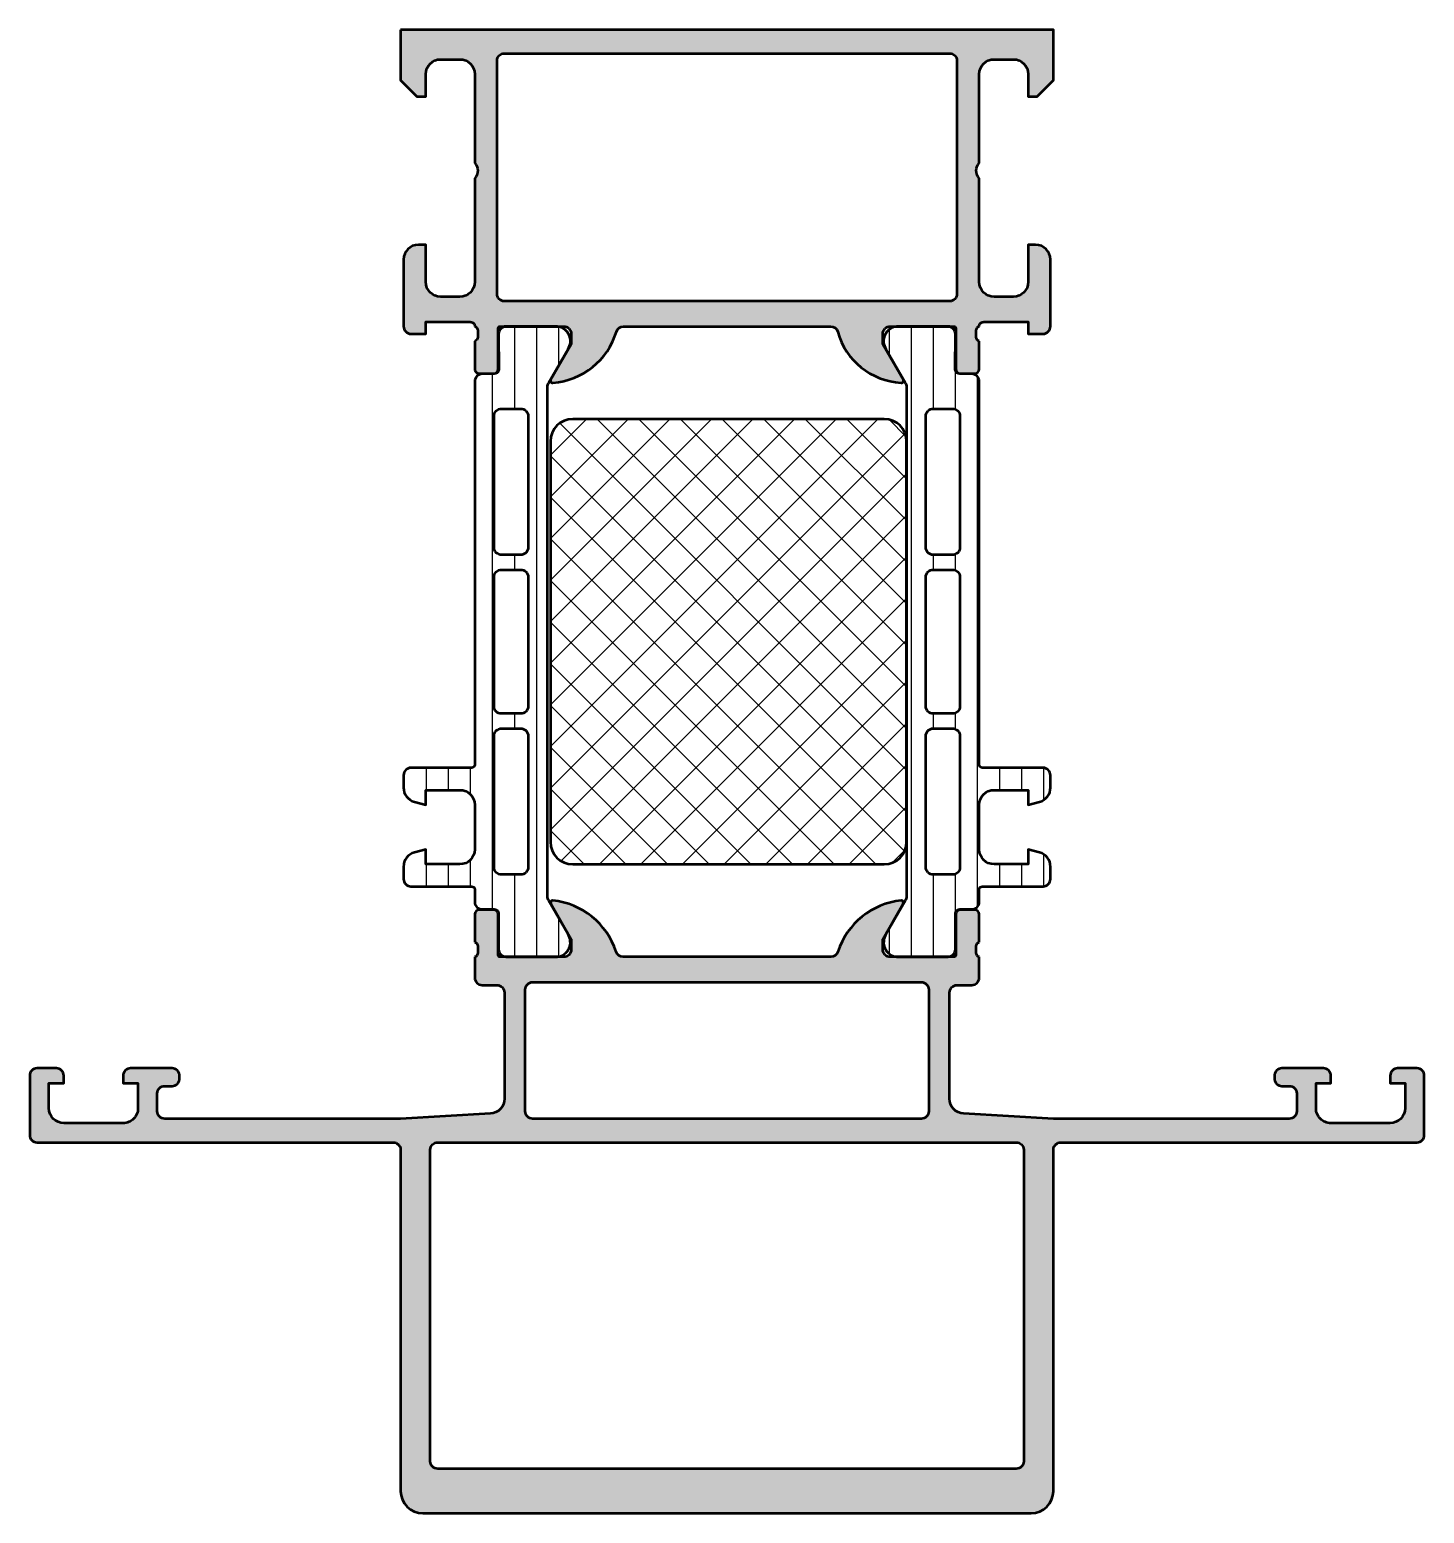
# Model space of a CAD drawing. Extents: x 0 to 94, y -25 to 75.
import ezdxf

# ---------------------------------------------------------------- set-up
doc = ezdxf.new("R2010")
doc.units = 0
for name, color, linetype, lineweight in [('0S-Alu contour', 7, 'Continuous', 50), ('0S-Alu hatch', 252, 'Continuous', 25), ('0S-Plastic contour', 254, 'Continuous', 50), ('0S-Plastic hatch', 253, 'Continuous', 25), ('0S-PT contour', 91, 'Continuous', 50), ('0S-PT hatch', 103, 'Continuous', 25)]:
    doc.layers.add(name, color=color, linetype=linetype, lineweight=lineweight)
pattern_1 = [(90, (0, 0), (-1.4859, 0), [])]

# ---------------------------------------------------------------- blocks, each defined once
blk = doc.blocks.new('345120__0532CE05_3CC9_43B1_8CE2_7C9F1499E1AA_')
at = {"layer": '0S-Alu hatch'}
h = blk.add_hatch(color=256, dxfattribs=at)
edge = h.paths.add_edge_path()
edge.add_line((25, 75), (25, 71.59996795654297))
edge.add_line((25, 71.59996795654297), (26.0999755859375, 70.49999237060545))
edge.add_line((26.0999755859375, 70.49999237060545), (26.699951171875, 70.49999237060545))
edge.add_line((26.699951171875, 70.49999237060545), (26.699951171875, 72.00045013427734))
edge.add_ellipse((27.70003757115056, 72.00035610491898), major_axis=(-1.000086403695934, 0), ratio=1, start_angle=270.00494988616003, end_angle=359.99461298015063, ccw=False)
edge.add_line((27.699951171875, 73.00044250488281), (29, 73.00044250488281))
edge.add_ellipse((28.99994519131176, 72.00038769658362), major_axis=(-1.00005480980111, 0), ratio=1, start_angle=180.002703004082, end_angle=269.99685986559155, ccw=False)
edge.add_line((30, 72.00043487549024), (30, 66))
edge.add_ellipse((29.47516065968164, 65.5), major_axis=(-0.7248836686985065, 0), ratio=1, start_angle=136.3884232636864, end_angle=223.6115767363136, ccw=False)
edge.add_line((30, 65), (30, 58))
edge.add_ellipse((28.99994120227104, 58.00005879772896), major_axis=(-1.000058799457446, 0), ratio=1, start_angle=90.0033686636408, end_angle=179.996631336242, ccw=False)
edge.add_line((29, 57), (27.699951171875, 57))
edge.add_ellipse((27.70003864244394, 58.00008747056893), major_axis=(-1.000087474394151, 0), ratio=1, start_angle=0.005011256110094564, end_angle=89.99498874391873, ccw=False)
edge.add_line((26.699951171875, 57.9999999999995), (26.699951171875, 60.5))
edge.add_line((26.699951171875, 60.5), (26.199951171875, 60.5))
edge.add_arc((26.20003864244394, 59.49991252943106), 1.000087474394158, 90.00501125608184, 179.9949887438899)
edge.add_line((25.199951171875, 59.50000000000049), (25.20001220703125, 55))
edge.add_arc((25.69998146641059, 54.99997688836301), 0.4999692599135194, 179.9973514386468, 270.0035228322341)
edge.add_line((25.70001220703125, 54.50000762939453), (26.70001220703125, 54.5))
edge.add_line((26.70001220703125, 54.5), (26.70001220703125, 55.29999542236328))
edge.add_line((26.70001220703125, 55.29999542236328), (29.69992065429687, 55.29999542236328))
edge.add_ellipse((29.70053773361598, 55.00062467693962), major_axis=(-0.2993713814017683, 0), ratio=1, start_angle=179.8789847210085, end_angle=270.1181010204816, ccw=False)
edge.add_ellipse((29.92107200072258, 54.73247177861234), major_axis=(-0.2788950563274384, 0), ratio=1, start_angle=178.8354106259045, end_angle=253.5801235805051, ccw=False)
edge.add_line((30.19990944726563, 54.72680337061397), (30.19990944726563, 54.27320937061399))
edge.add_ellipse((29.92104135162247, 54.26754871113693), major_axis=(-0.278925541737147, 0), ratio=1, start_angle=106.4245945553528, end_angle=181.1628700728862, ccw=False)
edge.add_line((29.99990844726562, 54.00000537061398), (29.99990844726563, 52.11999437060547))
edge.add_arc((30.29990844726563, 52.11999437060547), 0.3000000000000007, 180, 270.0000000000007)
edge.add_line((30.29990844726563, 51.81999437060547), (31.27988276630841, 51.81999437060547))
edge.add_arc((31.27988276630841, 52.11999437060547), 0.3000000000000043, 270, 360)
edge.add_line((31.57988276630842, 52.11999437060547), (31.57988276630841, 54.87999237060546))
edge.add_ellipse((31.69988276630841, 54.87999237060547), major_axis=(-0.1199999999999939, 0), ratio=1, start_angle=269.9999999999966, end_angle=360, ccw=False)
edge.add_line((31.69988276630841, 54.99999237060546), (35.99987792968751, 55.0001220703125))
edge.add_ellipse((35.99989081194119, 54.50013495270454), major_axis=(-0.4999871177739147, 0), ratio=1, start_angle=179.9993980350858, end_angle=270.0014762355673, ccw=False)
edge.add_line((36.49987792968751, 54.50012969970502), (36.4998779296875, 53.80012512207031))
edge.add_line((36.4998779296875, 53.80012512207031), (35.11163330078125, 51.3956069946289))
edge.add_arc((35.2354760166632, 51.33769717461277), 0.1367134431258271, 154.9388426484942, 284.9266257937842)
edge.add_arc((34.92090979592016, 56.01638100774355), 4.823483216037484, 274.1585276595125, 343.4516360774273)
edge.add_ellipse((40.02389249098135, 54.50012207031239), major_axis=(-0.500000000000105, 0), ratio=1, start_angle=269.9999999999984, end_angle=343.45163607742865, ccw=False)
edge.add_line((40.02389249098137, 55.0001220703125), (53.97897234221997, 55.0001220703125))
edge.add_ellipse((53.97897234221999, 54.50012207031238), major_axis=(-0.5000000000001208, 0), ratio=1, start_angle=195.5022685849569, end_angle=270.00000000000165, ccw=False)
edge.add_arc((58.97791587154023, 55.88666495980151), 4.687671692939359, 195.5022685849561, 266.9583986954666)
edge.add_arc((58.76730593307565, 51.33526302328413), 0.1351541355356594, 253.6162966762189, 386.5182348815064)
edge.add_line((58.88824081420898, 51.39560699462891), (57.49999618530273, 53.8001251220703))
edge.add_line((57.49999618530273, 53.8001251220703), (57.49999618530273, 54.50012969970702))
edge.add_ellipse((57.99998330304906, 54.50013495270452), major_axis=(-0.4999871177739239, 0), ratio=1, start_angle=-90.00147623556478, end_angle=0.0006019649143240713, ccw=False)
edge.add_line((57.99999618530272, 55.00012207031249), (62.30002203960009, 55.00012952636687))
edge.add_ellipse((62.30002203960011, 54.88012969970704), major_axis=(-0.1199998266598357, 0), ratio=1, start_angle=180, end_angle=270.00000000000676, ccw=False)
edge.add_line((62.42002186625994, 54.88012969970703), (62.42002186625994, 52.12013169970703))
edge.add_arc((62.72002186625995, 52.12013169970703), 0.3000000000000043, 180, 269.9999999999986)
edge.add_line((62.72002186625994, 51.82013169970701), (63.69999618530272, 51.82013169970701))
edge.add_arc((63.69999618530271, 52.12013169970703), 0.3000000000000043, 270.0000000000013, 360)
edge.add_line((63.99999618530271, 52.12013169970703), (63.99999618530272, 54.00014269971554))
edge.add_ellipse((64.07886328094587, 54.26768604023847), major_axis=(-0.2789255417371383, 0), ratio=1, start_angle=-1.1628700728879835, end_angle=73.575405444649, ccw=False)
edge.add_line((63.79999518530271, 54.27334669971553), (63.79999518530273, 54.72694069971554))
edge.add_ellipse((64.07883263184577, 54.73260910771392), major_axis=(-0.2788950563274237, 0), ratio=1, start_angle=-73.58012358049638, end_angle=1.1645893740987958, ccw=False)
edge.add_ellipse((64.29930476826628, 55.00068701524947), major_axis=(-0.2993091018266813, 0), ratio=1, start_angle=-90.1234469669696, end_angle=0.1066851849668069, ccw=False)
edge.add_line((64.2999496459961, 55.29999542236328), (67.29985809326172, 55.29999542236328))
edge.add_line((67.29985809326172, 55.29999542236328), (67.29985809326172, 54.50000000000001))
edge.add_line((67.29985809326172, 54.50000000000001), (68.29985809326172, 54.50000762939453))
edge.add_arc((68.29988883388238, 54.99997688836302), 0.4999692599135316, 269.9964771677667, 360.0026485613531)
edge.add_line((68.79985809326173, 55.00000000000003), (68.79991912841797, 59.5))
edge.add_arc((67.79983165784903, 59.49991252943106), 1.000087474394158, 0.0050112561101264, 89.99498874391819)
edge.add_line((67.79991912841797, 60.5), (67.29991912841795, 60.5))
edge.add_line((67.29991912841795, 60.5), (67.29991912841795, 58))
edge.add_ellipse((66.29983165784903, 58.00008747056895), major_axis=(-1.000087474394158, 0), ratio=1, start_angle=90.0050112560819, end_angle=179.99498874389, ccw=False)
edge.add_line((66.29991912841797, 57), (64.99987030029297, 57))
edge.add_ellipse((64.99992287798285, 58.00004876279931), major_axis=(-1.000048764181455, 0), ratio=1, start_angle=0.0027937662852082212, end_angle=89.99698766716563, ccw=False)
edge.add_line((63.99987411499024, 58.00000000000135), (63.99987411499023, 65))
edge.add_ellipse((64.52471345530859, 65.5), major_axis=(-0.7248836686985038, 0), ratio=1, start_angle=-43.61157673631328, end_angle=43.61157673631379, ccw=False)
edge.add_line((63.99987411499023, 66), (63.99987411499023, 72.00043487548828))
edge.add_ellipse((64.99991888881756, 72.00039773154604), major_axis=(-1.000044774517131, 0), ratio=1, start_angle=270.00278379275005, end_angle=359.9978719041484, ccw=False)
edge.add_line((64.99987030029297, 73.00044250488281), (66.29991912841797, 73.00044250488281))
edge.add_ellipse((66.29983272914241, 72.00035610491898), major_axis=(-1.000086403695928, 0), ratio=1, start_angle=180.0053870199847, end_angle=269.99505011383974, ccw=False)
edge.add_line((67.29991912841795, 72.00045013427822), (67.29991912841795, 70.49999237060545))
edge.add_line((67.29991912841795, 70.49999237060545), (67.89989471435545, 70.49999237060545))
edge.add_line((67.89989471435545, 70.49999237060545), (68.99987030029297, 71.59996795654297))
edge.add_line((68.99987030029297, 71.59996795654297), (68.99987030029298, 75))
edge.add_line((68.99987030029298, 75), (25, 75))
edge = h.paths.add_edge_path()
edge.add_ellipse((32.00001799965668, 72.89999115561676), major_axis=(-0.500002740875127, 0), ratio=1, start_angle=270.00031407857136, end_angle=359.99968592151924, ccw=False)
edge.add_line((32.00001525878906, 73.39999389648438), (61.99985885620117, 73.39999389648438))
edge.add_ellipse((61.99985611533357, 72.89999115561676), major_axis=(-0.5000027408751199, 0), ratio=1, start_angle=180.0003140784808, end_angle=269.99968592142943, ccw=False)
edge.add_line((62.49985885620117, 72.89999389648438), (62.49985885620117, 57.19999694824297))
edge.add_ellipse((61.99985611533357, 57.19999968910979), major_axis=(-0.5000027408751199, 0), ratio=1, start_angle=90.00031407857063, end_angle=179.9996859215194, ccw=False)
edge.add_line((61.99985885620117, 56.69999694824219), (32.00001525878906, 56.69999694824219))
edge.add_ellipse((32.00001799965669, 57.19999968910981), major_axis=(-0.5000027408751332, 0), ratio=1, start_angle=0.00031407848081244083, end_angle=89.9996859214279, ccw=False)
edge.add_line((31.50001525878906, 57.19999694824219), (31.50001525878906, 72.89999389648356))
at = {"layer": '0S-Alu contour', "color": 7}
for points in [[(25, 75), (25, 71.59996795654297), (26.0999755859375, 70.49999237060545), (26.699951171875, 70.49999237060545), (26.699951171875, 72.00045013427734)], [(67.29991912841795, 72.00045013427822), (67.29991912841795, 70.49999237060545), (67.89989471435545, 70.49999237060545), (68.99987030029297, 71.59996795654297), (68.99987030029298, 75), (25, 75)], [(27.699951171875, 73.00044250488281), (29, 73.00044250488281)], [(32.00001525878906, 73.39999389648438), (61.99985885620117, 73.39999389648438)], [(64.99987030029297, 73.00044250488281), (66.29991912841797, 73.00044250488281)], [(30, 72.00043487549024), (30, 66)], [(31.50001525878906, 57.19999694824219), (31.50001525878906, 72.89999389648356)], [(62.49985885620117, 72.89999389648438), (62.49985885620117, 57.19999694824297)], [(63.99987411499023, 66), (63.99987411499023, 72.00043487548828)], [(30, 65), (30, 58)], [(63.99987411499024, 58.00000000000135), (63.99987411499023, 65)], [(26.699951171875, 57.9999999999995), (26.699951171875, 60.5), (26.199951171875, 60.5)], [(67.79991912841797, 60.5), (67.29991912841795, 60.5), (67.29991912841795, 58)], [(25.199951171875, 59.50000000000049), (25.20001220703125, 55)], [(68.79985809326173, 55.00000000000003), (68.79991912841797, 59.5)], [(29, 57), (27.699951171875, 57)], [(61.99985885620117, 56.69999694824219), (32.00001525878906, 56.69999694824219)], [(66.29991912841797, 57), (64.99987030029297, 57)], [(25.70001220703125, 54.50000762939453), (26.70001220703125, 54.5), (26.70001220703125, 55.29999542236328), (29.69992065429687, 55.29999542236328)], [(64.2999496459961, 55.29999542236328), (67.29985809326172, 55.29999542236328), (67.29985809326172, 54.50000000000001), (68.29985809326172, 54.50000762939453)], [(30.19990944726563, 54.72680337061397), (30.19990944726563, 54.27320937061399)], [(31.57988276630842, 52.11999437060547), (31.57988276630841, 54.87999237060546)], [(31.69988276630841, 54.99999237060546), (35.99987792968751, 55.0001220703125)], [(36.49987792968751, 54.50012969970502), (36.4998779296875, 53.80012512207031), (35.11163330078125, 51.3956069946289)], [(40.02389249098137, 55.0001220703125), (53.97897234221997, 55.0001220703125)], [(58.88824081420898, 51.39560699462891), (57.49999618530273, 53.8001251220703), (57.49999618530273, 54.50012969970702)], [(57.99999618530272, 55.00012207031249), (62.30002203960009, 55.00012952636687)], [(62.42002186625994, 54.88012969970703), (62.42002186625994, 52.12013169970703)], [(63.79999518530271, 54.27334669971553), (63.79999518530273, 54.72694069971554)], [(29.99990844726562, 54.00000537061398), (29.99990844726563, 52.11999437060547)], [(63.99999618530271, 52.12013169970703), (63.99999618530272, 54.00014269971554)], [(30.29990844726563, 51.81999437060547), (31.27988276630841, 51.81999437060547)], [(62.72002186625994, 51.82013169970701), (63.69999618530272, 51.82013169970701)]]:
    blk.add_lwpolyline(points, dxfattribs=at)
at = {"layer": '0S-Alu contour', "color": 7, "extrusion": (0, 0, -1)}
for centre, radius, start, end in [((-27.70003757115056, 72.00035610491898), 1.000086403695934, 0.0053870198493499, 89.99505011383995), ((-28.99994519131176, 72.00038769658362), 1.00005480980111, 90.00314013440845, 179.997296995918), ((-32.00001799965668, 72.89999115561676), 0.500002740875127, 0.0003140784807261, 89.99968592142865), ((-61.99985611533357, 72.89999115561676), 0.5000027408751199, 90.00031407857054, 179.9996859215192), ((-64.99991888881756, 72.00039773154604), 1.000044774517131, 0.0021280958516367, 89.99721620724998), ((-66.29983272914241, 72.00035610491898), 1.000086403695928, 90.00494988616028, 179.9946129800153), ((-29.47516065968164, 65.5), 0.7248836686985065, 136.3884232636864, 223.6115767363136), ((-64.52471345530859, 65.5), 0.7248836686985038, 316.3884232636862, 43.6115767363134), ((-27.70003864244394, 58.00008747056893), 1.000087474394151, 270.0050112560814, 359.9949887438899), ((-28.99994120227104, 58.00005879772896), 1.000058799457446, 180.003368663758, 269.9966313363592), ((-32.00001799965669, 57.19999968910981), 0.5000027408751332, 270.0003140785721, 359.9996859215192), ((-61.99985611533357, 57.19999968910979), 0.5000027408751199, 180.0003140784807, 269.9996859214294), ((-64.99992287798285, 58.00004876279931), 1.000048764181455, 270.0030123328344, 359.9972062337148), ((-66.29983165784903, 58.00008747056895), 1.000087474394158, 180.0050112561101, 269.9949887439181), ((-29.70053773361598, 55.00062467693962), 0.2993713814017683, 89.88189897951835, 180.1210152789915), ((-64.29930476826628, 55.00068701524947), 0.2993091018266813, 359.8933148150332, 90.1234469669697), ((-29.92107200072258, 54.73247177861234), 0.2788950563274384, 106.4198764194949, 181.1645893740956), ((-29.92104135162247, 54.26754871113693), 0.278925541737147, 178.8371299271138, 253.5754054446472), ((-31.69988276630841, 54.87999237060547), 0.1199999999999939, 0, 90.0000000000034), ((-35.99989081194119, 54.50013495270454), 0.4999871177739148, 89.9985237644327, 180.0006019649143), ((-40.02389249098135, 54.50012207031239), 0.500000000000105, 16.54836392257136, 90.0000000000016), ((-53.97897234221999, 54.50012207031238), 0.5000000000001208, 89.99999999999837, 164.4977314150431), ((-57.99998330304906, 54.50013495270452), 0.4999871177739239, 359.9993980350857, 90.00147623556484), ((-62.30002203960011, 54.88012969970704), 0.1199998266598357, 89.99999999999324, 180), ((-64.07883263184577, 54.73260910771392), 0.2788950563274237, 358.8354106259012, 73.5801235804964), ((-64.07886328094587, 54.26768604023847), 0.2789255417371383, 286.4245945553511, 1.162870072888105)]:
    blk.add_arc(centre, radius, start, end, dxfattribs=at)
at = {"layer": '0S-Alu contour', "color": 7}
for centre, radius, start, end in [((26.20003864244394, 59.49991252943106), 1.000087474394158, 90.00501125608184, 179.9949887438899), ((67.79983165784903, 59.49991252943106), 1.000087474394158, 0.0050112561101264, 89.99498874391819), ((25.69998146641059, 54.99997688836301), 0.4999692599135194, 179.9973514386468, 270.0035228322341), ((34.92090979592016, 56.01638100774355), 4.823483216037484, 274.1585276595125, 343.4516360774273), ((58.97791587154023, 55.88666495980151), 4.687671692939359, 195.5022685849561, 266.9583986954666), ((68.29988883388238, 54.99997688836302), 0.4999692599135316, 269.9964771677667, 0.0026485613531484), ((30.29990844726563, 52.11999437060547), 0.3000000000000007, 180, 270.0000000000007), ((31.27988276630841, 52.11999437060547), 0.3000000000000043, 270, 0), ((62.72002186625995, 52.12013169970703), 0.3000000000000043, 180, 269.9999999999986), ((63.69999618530271, 52.12013169970703), 0.3000000000000043, 270.0000000000013, 0), ((35.2354760166632, 51.33769717461277), 0.1367134431258271, 154.9388426484942, 284.9266257937842), ((58.76730593307565, 51.33526302328413), 0.1351541355356594, 253.6162966762189, 26.51823488150635)]:
    blk.add_arc(centre, radius, start, end, dxfattribs=at)
blk = doc.blocks.new('284033__B2AE3352_B38F_42E2_9DEA_C4018FF0AB23___7023DBB5_8F56_4DB4_8064_9E8071CE9C55_')
at = {"layer": '0S-Plastic hatch'}
h = blk.add_hatch(dxfattribs=at)
h.set_pattern_fill('ANSI31', color=256, scale=0.4680000000000001, angle=45, style=0)
h.set_pattern_definition(pattern_1)
edge = h.paths.add_edge_path()
edge.add_line((30, 51.29262339778485), (29.999977078442, 25.45125658823267))
edge.add_ellipse((29.79583821281997, 25.45537538707202), major_axis=(-0.2041804127758801, 0), ratio=1, start_angle=90.48506106571949, end_angle=178.8441310561829, ccw=False)
edge.add_line((29.79756676571524, 25.25120229122877), (25.69756676572695, 25.25120229122877))
edge.add_arc((25.69756676572695, 24.75120229122882), 0.4999999999999467, 90, 180)
edge.add_line((25.19756676572701, 24.75120229122882), (25.19756676572701, 23.92045306784115))
edge.add_arc((26.19756676572708, 23.92045306784118), 1.000000000000066, 180, 254.9999999989172)
edge.add_line((25.93874772060629, 22.95452724155694), (26.69756676572695, 22.75120229122876))
edge.add_line((26.69756676572695, 22.75120229122876), (26.69756676572695, 23.75120229122877))
edge.add_line((26.69756676572695, 23.75120229122877), (28.99756676571536, 23.75120229122877))
edge.add_ellipse((28.99585773187428, 22.74707631855117), major_axis=(-1.004127427074072, 0), ratio=1, start_angle=180.229859678484, end_angle=269.90248202491523, ccw=False)
edge.add_line((29.999977078442, 22.75110467439828), (29.99997707844199, 19.75122632025463))
edge.add_ellipse((28.99585751999409, 19.7553287754304), major_axis=(-1.004127938958017, 0), ratio=1, start_angle=90.09753001532061, end_angle=179.7659122786844, ccw=False)
edge.add_line((28.9975667657153, 18.75120229122876), (26.69756676572696, 18.75120229122876))
edge.add_line((26.69756676572696, 18.75120229122876), (26.69756676572684, 19.75120229122871))
edge.add_line((26.69756676572684, 19.75120229122871), (25.93874772060627, 19.54787734087046))
edge.add_arc((26.19756676572686, 18.58195151458679), 0.9999999999994578, 105.0000000010805, 180)
edge.add_line((25.19756676572741, 18.58195151458679), (25.19756676572695, 17.75120229122876))
edge.add_arc((25.69756676572696, 17.75120229122876), 0.5000000000000027, 180, 270.0000000000004)
edge.add_line((25.69756676572696, 17.25120229122876), (29.79756676571532, 17.25120229122876))
edge.add_ellipse((29.79756676571532, 17.05120229122877), major_axis=(-0.1999999999999922, 0), ratio=1, start_angle=180, end_angle=269.999999999999, ccw=False)
edge.add_line((29.99756676571531, 17.05120229122877), (29.99888731070525, 16.21013004610089))
edge.add_arc((30.49888463137103, 16.21010925689818), 0.4999973210979717, 179.9976177199981, 269.9982316841403)
edge.add_line((30.49886919998672, 15.71011193603834), (31.30920053280163, 15.71008330962014))
edge.add_ellipse((31.30918966656731, 15.41008330981693), major_axis=(-0.299999999999997, 0), ratio=1, start_angle=179.9979247021016, end_angle=269.99792470211383, ccw=False)
edge.add_line((31.60918966637051, 15.41007244358255), (31.60877078615772, 13.01007407424412))
edge.add_arc((32.10876676317273, 13.01005332437421), 0.4999959774455613, 179.9976222209284, 269.9982271833)
edge.add_line((32.10875129255297, 12.51005734716799), (35.58529278835881, 12.50993069970389))
edge.add_arc((35.4430179914446, 13.49975392838031), 0.9999960709244808, 278.1795327540131, 392.724940801954)
edge.add_line((36.28429022210338, 14.0403583824748), (34.96590322431634, 16.32406298372989))
edge.add_ellipse((35.39892499595708, 16.57404727380669), major_axis=(-0.5000000000000883, 0), ratio=1, start_angle=-0.002015393048509395, end_angle=29.997921301458007, ccw=False)
edge.add_line((34.89892499626632, 16.57406486142888), (34.90001130869739, 50.92833361702789))
edge.add_ellipse((35.40001130835022, 50.9283149838687), major_axis=(-0.5000000000000164, 0), ratio=1, start_angle=329.99792810276983, end_angle=359.9978647972848, ccw=False)
edge.add_line((34.9670076470982, 51.17833064206308), (36.28556007655461, 53.46193973131246))
edge.add_arc((35.44432701033436, 54.00260512706299), 0.99999607092448, 327.2709086022734, 441.8163166502147)
edge.add_line((35.58667351121613, 54.99241804653369), (32.11013201541031, 54.99254469399777))
edge.add_arc((32.1101112655404, 54.49254871698275), 0.499995977445583, 89.9976222209271, 179.9982271832751)
edge.add_line((31.61011528833416, 54.49256418760272), (31.61036030891498, 52.09256579421703))
edge.add_ellipse((31.31036030911177, 52.09257666045135), major_axis=(-0.3000000000000041, 0), ratio=1, start_angle=89.99792470211662, end_angle=179.9979247021016, ccw=False)
edge.add_line((31.31034944287746, 51.79257666064813), (30.50001811006254, 51.79260528706634))
edge.add_arc((30.49999732085985, 51.29260796640055), 0.4999973210979748, 89.99761772008878, 179.9982316841069)
edge = h.paths.add_edge_path()
edge.add_line((31.29944869857367, 40.10119604587008), (31.29944869857368, 48.95118994235434))
edge.add_ellipse((31.79944870066131, 48.95118994053621), major_axis=(-0.5000000020876287, 0), ratio=1, start_angle=269.9981008973825, end_angle=360, ccw=False)
edge.add_line((31.79946527345813, 49.45118994234919), (33.09945937972603, 49.45118994234919))
edge.add_ellipse((33.09946301908265, 48.95119358170582), major_axis=(-0.4999963606566095, 0), ratio=1, start_angle=179.9995829571355, end_angle=270.00041704258535, ccw=False)
edge.add_line((33.59945937972602, 48.9511899423492), (33.59945937972602, 40.1011960458672))
edge.add_ellipse((33.09946301908276, 40.10119240650814), major_axis=(-0.4999963606565073, 0), ratio=1, start_angle=89.99958295740407, end_angle=180.0004170428646, ccw=False)
edge.add_line((33.09945937972604, 39.60119604586488), (31.7994652734133, 39.60119604586489))
edge.add_ellipse((31.79944870073098, 40.10119604774754), major_axis=(-0.5000000021573054, 0), ratio=1, start_angle=0, end_angle=90.00189908949642, ccw=False)
edge = h.paths.add_edge_path()
edge.add_line((31.29944869858406, 29.40118994305286), (31.29944869858404, 38.10119604656854))
edge.add_ellipse((31.79944869858405, 38.10119604656333), major_axis=(-0.5000000000000071, 0), ratio=1, start_angle=269.99999999880635, end_angle=360, ccw=False)
edge.add_line((31.79944869859447, 38.60119604656334), (33.0994593797468, 38.60119604656334))
edge.add_ellipse((33.0994593797364, 38.10119604656332), major_axis=(-0.5000000000000134, 0), ratio=1, start_angle=180, end_angle=269.999999998808, ccw=False)
edge.add_line((33.59945937973641, 38.10119604656853), (33.5994593797364, 29.40118994304766))
edge.add_ellipse((33.09945937973641, 29.40118994304766), major_axis=(-0.4999999999999929, 0), ratio=1, start_angle=90.0000000000008, end_angle=180, ccw=False)
edge.add_line((33.09945937973642, 28.90118994304766), (31.79944869858406, 28.90118994304766))
edge.add_ellipse((31.79944869858406, 29.40118994304766), major_axis=(-0.4999999999999983, 0), ratio=1, start_angle=0, end_angle=90, ccw=False)
edge = h.paths.add_edge_path()
edge.add_line((33.5994593797364, 27.40118994304765), (33.5994593797364, 18.55121130535758))
edge.add_ellipse((33.09944412094735, 18.55121130535239), major_axis=(-0.5000152587890554, 0), ratio=1, start_angle=89.9999999999992, end_angle=180, ccw=False)
edge.add_line((33.09944412094734, 18.05119604656333), (31.799433439795, 18.05119604656333))
edge.add_ellipse((31.79943343979499, 18.55118078777426), major_axis=(-0.4999847412109291, 0), ratio=1, start_angle=0, end_angle=90.0000000000004, ccw=False)
edge.add_line((31.29944869858406, 18.55118078777426), (31.29944869858406, 27.4011899430528))
edge.add_ellipse((31.79944870067168, 27.40118994123469), major_axis=(-0.5000000020876199, 0), ratio=1, start_angle=269.9981008973846, end_angle=360, ccw=False)
edge.add_line((31.79946527346849, 27.90118994304765), (33.0994593797364, 27.90118994304766))
edge.add_ellipse((33.09946301909308, 27.40119358240433), major_axis=(-0.4999963606565686, 0), ratio=1, start_angle=179.9995829571355, end_angle=270.00041704259104, ccw=False)
at = {"layer": '0S-Alu contour', "color": 7}
for points in [[(31.79946527345813, 49.45118994234919), (33.09945937972603, 49.45118994234919)], [(31.29944869857367, 40.10119604587008), (31.29944869857368, 48.95118994235434)], [(33.59945937972602, 48.9511899423492), (33.59945937972602, 40.1011960458672)], [(33.09945937972604, 39.60119604586488), (31.7994652734133, 39.60119604586489)], [(31.29944869858406, 29.40118994305286), (31.29944869858404, 38.10119604656854)], [(31.79944869859447, 38.60119604656334), (33.0994593797468, 38.60119604656334)], [(33.59945937973641, 38.10119604656853), (33.5994593797364, 29.40118994304766)], [(33.09945937973642, 28.90118994304766), (31.79944869858406, 28.90118994304766)], [(31.29944869858406, 18.55118078777426), (31.29944869858406, 27.4011899430528)], [(31.79946527346849, 27.90118994304765), (33.0994593797364, 27.90118994304766)], [(33.5994593797364, 27.40118994304765), (33.5994593797364, 18.55121130535758)], [(33.09944412094734, 18.05119604656333), (31.799433439795, 18.05119604656333)]]:
    blk.add_lwpolyline(points, dxfattribs=at)
at = {"layer": '0S-Alu contour', "color": 7, "extrusion": (0, 0, -1)}
for centre, radius, start, end in [((-31.79944870066131, 48.95118994053621), 0.5000000020876287, 0, 90.00189910261747), ((-33.09946301908265, 48.95119358170582), 0.4999963606566095, 89.99958295741467, 180.0004170428646), ((-31.79944870073098, 40.10119604774754), 0.5000000021573054, 269.9981009105036, 0), ((-33.09946301908276, 40.10119240650814), 0.4999963606565073, 179.9995829571354, 270.0004170425959), ((-31.79944869858405, 38.10119604656333), 0.5000000000000071, 0, 90.00000000119365), ((-33.0994593797364, 38.10119604656332), 0.5000000000000134, 90.00000000119202, 180), ((-31.79944869858406, 29.40118994304766), 0.4999999999999983, 270, 0), ((-33.09945937973641, 29.40118994304766), 0.4999999999999929, 180, 269.9999999999992), ((-31.79944870067168, 27.40118994123469), 0.5000000020876199, 0, 90.00189910261543), ((-33.09946301909308, 27.40119358240433), 0.4999963606565686, 89.99958295740896, 180.0004170428646), ((-31.79943343979499, 18.55118078777426), 0.4999847412109291, 269.9999999999996, 0), ((-33.09944412094735, 18.55121130535239), 0.5000152587890554, 180, 270.0000000000008)]:
    blk.add_arc(centre, radius, start, end, dxfattribs=at)
at = {"layer": '0S-Plastic contour', "color": 7}
for points in [[(31.61011528833416, 54.49256418760272), (31.61036030891498, 52.09256579421703)], [(35.58667351121613, 54.99241804653369), (32.11013201541031, 54.99254469399777)], [(34.9670076470982, 51.17833064206308), (36.28556007655461, 53.46193973131246)], [(30, 51.29262339778485), (29.999977078442, 25.45125658823267)], [(31.31034944287746, 51.79257666064813), (30.50001811006254, 51.79260528706634)], [(34.89892499626632, 16.57406486142888), (34.90001130869739, 50.9283336170279)], [(29.79756676571524, 25.25120229122877), (25.69756676572695, 25.25120229122877)], [(25.19756676572701, 24.75120229122882), (25.19756676572701, 23.92045306784115)], [(25.93874772060629, 22.95452724155694), (26.69756676572695, 22.75120229122876), (26.69756676572695, 23.75120229122877), (28.99756676571536, 23.75120229122877)], [(29.999977078442, 22.75110467439828), (29.99997707844199, 19.75122632025463)], [(28.9975667657153, 18.75120229122876), (26.69756676572696, 18.75120229122876), (26.69756676572684, 19.75120229122871), (25.93874772060627, 19.54787734087046)], [(25.19756676572741, 18.58195151458679), (25.19756676572695, 17.75120229122876)], [(25.69756676572696, 17.25120229122876), (29.79756676571532, 17.25120229122876)], [(29.99756676571531, 17.05120229122877), (29.99888731070525, 16.21013004610089)], [(36.28429022210338, 14.0403583824748), (34.96590322431634, 16.32406298372989)], [(30.49886919998672, 15.71011193603834), (31.30920053280163, 15.71008330962014)], [(31.60918966637051, 15.41007244358255), (31.60877078615772, 13.01007407424412)], [(32.10875129255297, 12.51005734716799), (35.58529278835881, 12.50993069970389)]]:
    blk.add_lwpolyline(points, dxfattribs=at)
for centre, radius, start, end in [((32.1101112655404, 54.49254871698275), 0.499995977445583, 89.9976222209271, 179.9982271832751), ((35.44432701033436, 54.00260512706299), 0.99999607092448, 327.2709086022734, 81.81631665021466), ((30.49999732085985, 51.29260796640055), 0.4999973210979748, 89.99761772008878, 179.9982316841069), ((25.69756676572695, 24.75120229122882), 0.4999999999999467, 90, 180), ((26.19756676572708, 23.92045306784118), 1.000000000000066, 180, 254.9999999989172), ((26.19756676572686, 18.58195151458679), 0.9999999999994578, 105.0000000010805, 180), ((25.69756676572696, 17.75120229122876), 0.5000000000000027, 180, 270.0000000000004), ((30.49888463137103, 16.21010925689818), 0.4999973210979717, 179.9976177199981, 269.9982316841403), ((35.4430179914446, 13.49975392838031), 0.9999960709244808, 278.1795327540131, 32.72494080195393), ((32.10876676317273, 13.01005332437421), 0.4999959774455613, 179.9976222209284, 269.9982271833)]:
    blk.add_arc(centre, radius, start, end, dxfattribs=at)
at = {"layer": '0S-Plastic contour', "color": 7, "extrusion": (0, 0, -1)}
for centre, radius, start, end in [((-31.31036030911177, 52.09257666045135), 0.3000000000000041, 180.0020752978985, 270.0020752978834), ((-35.40001130835022, 50.9283149838687), 0.5000000000000164, 0.0021352027151592, 30.00207189723015), ((-29.79583821281997, 25.45537538707202), 0.2041804127758801, 181.1558689438172, 269.5149389342805), ((-28.99585773187428, 22.74707631855117), 1.004127427074072, 90.0975179750848, 179.770140321516), ((-28.99585751999409, 19.7553287754304), 1.004127938958017, 180.2340877213157, 269.9024699846794), ((-29.79756676571532, 17.05120229122877), 0.1999999999999922, 90.00000000000102, 180), ((-35.39892499595708, 16.57404727380669), 0.5000000000000883, 330.002078698542, 0.0020153930485069), ((-31.30918966656731, 15.41008330981693), 0.299999999999997, 90.00207529788617, 180.0020752978985)]:
    blk.add_arc(centre, radius, start, end, dxfattribs=at)
blk = doc.blocks.new('284033__83389359_D46F_4DDE_89BE_28419A755695___4B88C2FB_4273_4DD0_A45D_FBDA042C2D1F_')
at = {"layer": '0S-Plastic hatch'}
h = blk.add_hatch(dxfattribs=at)
h.set_pattern_fill('ANSI31', color=256, scale=0.4680000000000001, angle=45, style=0)
h.set_pattern_definition(pattern_1)
edge = h.paths.add_edge_path()
edge.add_ellipse((58.6010483010869, 16.57404727382752), major_axis=(-0.5000000000780846, 0), ratio=1, start_angle=150.0020787007781, end_angle=180.0020153905168, ccw=False)
edge.add_line((59.03407007280495, 16.32406298372863), (57.71568307501576, 14.04035838247478))
edge.add_arc((58.55695530567455, 13.4997539283803), 0.999996070924483, 147.2750591980467, 261.8204672459861)
edge.add_line((58.41468050876033, 12.50993069970388), (61.89122200456617, 12.51005734716797))
edge.add_arc((61.89120653394642, 13.01005332437419), 0.4999959774455577, 270.0017728166991, 360.0023777790716)
edge.add_line((62.39120251096142, 13.01007407424408), (62.39078363074863, 15.4100724435826))
edge.add_ellipse((62.69078363055183, 15.41008330981691), major_axis=(-0.299999999999997, 0), ratio=1, start_angle=-89.99792470211378, end_angle=0.002075297898500139, ccw=False)
edge.add_line((62.69077276431751, 15.71008330962012), (63.50110409713241, 15.71011193603833))
edge.add_arc((63.50108866574811, 16.21010925689818), 0.4999973210979775, 270.0017683158601, 360.0023822800018)
edge.add_line((64.0010859864139, 16.21013004610166), (64.00240653140384, 17.05120229122876))
edge.add_ellipse((64.20240653140381, 17.05120229122875), major_axis=(-0.1999999999999744, 0), ratio=1, start_angle=269.9999999999959, end_angle=360, ccw=False)
edge.add_line((64.20240653140382, 17.25120229122873), (68.30240653139218, 17.25120229122875))
edge.add_arc((68.3024065313922, 17.75120229122872), 0.4999999999999858, 269.9999999999968, 360)
edge.add_line((68.8024065313922, 17.75120229122872), (68.80240653139174, 18.5819515145868))
edge.add_arc((67.80240653139224, 18.58195151458677), 0.9999999999994725, 0, 74.99999999891762)
edge.add_line((68.06122557651287, 19.54787734087044), (67.3024065313923, 19.75120229122869))
edge.add_line((67.3024065313923, 19.75120229122869), (67.30240653139218, 18.75120229122875))
edge.add_line((67.30240653139218, 18.75120229122875), (65.00240653140384, 18.75120229122875))
edge.add_ellipse((65.00411577712504, 19.75532877543038), major_axis=(-1.004127938958011, 0), ratio=1, start_angle=0.23408772131261912, end_angle=89.90246998468012, ccw=False)
edge.add_line((63.99999621867714, 19.75122632025463), (63.99999621867714, 22.75110467439829))
edge.add_ellipse((65.00411556524485, 22.74707631855117), major_axis=(-1.00412742707406, 0), ratio=1, start_angle=270.0975179750842, end_angle=359.7701403215128, ccw=False)
edge.add_line((65.00240653140378, 23.75120229122876), (67.3024065313922, 23.75120229122876))
edge.add_line((67.3024065313922, 23.75120229122876), (67.3024065313922, 22.75120229122875))
edge.add_line((67.3024065313922, 22.75120229122875), (68.06122557651285, 22.95452724155692))
edge.add_arc((67.80240653139205, 23.92045306784119), 1.000000000000071, 285.0000000010829, 360)
edge.add_line((68.80240653139212, 23.92045306784119), (68.80240653139214, 24.75120229122881))
edge.add_arc((68.30240653139224, 24.75120229122884), 0.4999999999999219, 0, 90.00000000000487)
edge.add_line((68.3024065313922, 25.25120229122876), (64.2024065314039, 25.25120229122875))
edge.add_ellipse((64.20413508429922, 25.45537538707205), major_axis=(-0.2041804127759255, 0), ratio=1, start_angle=1.1558689438289207, end_angle=89.51493893426073, ccw=False)
edge.add_line((63.99999621867717, 25.45125658823266), (63.99997329711914, 51.29262339778484))
edge.add_arc((63.49997597625932, 51.29260796640056), 0.4999973210979562, 0.0017683158931002, 90.0023822799153)
edge.add_line((63.49995518705661, 51.79260528706632), (62.68962385424168, 51.79257666064812))
edge.add_ellipse((62.68961298800743, 52.09257666045135), major_axis=(-0.3000000000000183, 0), ratio=1, start_angle=0.002075297898500139, end_angle=90.00207529787389, ccw=False)
edge.add_line((62.3896129882042, 52.09256579421696), (62.38985800878499, 54.49256418760249))
edge.add_arc((61.88986203157876, 54.49254871698275), 0.499995977445579, 0.0017728167248697, 90.0023777790745)
edge.add_line((61.88984128170883, 54.99254469399776), (58.41329978590301, 54.99241804653367))
edge.add_arc((58.55564628678475, 54.00260512706299), 0.9999960709244712, 98.18368334978396, 212.7290913977289)
edge.add_line((57.71441322056453, 53.46193973131244), (59.03296565002094, 51.17833064206307))
edge.add_ellipse((58.59996198871069, 50.92831498384448), major_axis=(-0.5000000000625505, 0), ratio=1, start_angle=180.0021352054463, end_angle=210.002071896296, ccw=False)
edge.add_line((59.09996198842605, 50.92833361702862), (59.10104830085566, 16.57406486142762))
edge = h.paths.add_edge_path()
edge.add_ellipse((62.20052459645785, 48.95118994053621), major_axis=(-0.5000000020876287, 0), ratio=1, start_angle=180, end_angle=270.0018991026187, ccw=False)
edge.add_line((62.70052459854547, 48.95118994053621), (62.70052459854547, 40.10119604587006))
edge.add_ellipse((62.20052459638818, 40.10119604774749), major_axis=(-0.5000000021572859, 0), ratio=1, start_angle=89.99810091050108, end_angle=180, ccw=False)
edge.add_line((62.20050802370584, 39.60119604586486), (60.9005139173931, 39.60119604586486))
edge.add_ellipse((60.90051027803634, 40.1011924065081), major_axis=(-0.4999963606564896, 0), ratio=1, start_angle=-0.000417042864683026, end_angle=90.00041704260002, ccw=False)
edge.add_line((60.4005139173931, 40.10119604586717), (60.40051391739312, 48.95118994234918))
edge.add_ellipse((60.90051027803649, 48.95119358170581), major_axis=(-0.4999963606566175, 0), ratio=1, start_angle=-90.0004170425845, end_angle=0.00041704286462618256, ccw=False)
edge.add_line((60.90051391739311, 49.45118994234918), (62.20050802366102, 49.45118994234918))
edge = h.paths.add_edge_path()
edge.add_line((60.40051391738273, 29.40118994305284), (60.40051391738273, 38.10119604656852))
edge.add_ellipse((60.90051391738274, 38.1011960465633), major_axis=(-0.5000000000000142, 0), ratio=1, start_angle=270.000000001192, end_angle=360, ccw=False)
edge.add_line((60.90051391737234, 38.60119604656332), (62.20052459852468, 38.60119604656333))
edge.add_ellipse((62.2005245985351, 38.10119604656333), major_axis=(-0.5, 0), ratio=1, start_angle=180, end_angle=270.0000000011953, ccw=False)
edge.add_line((62.70052459853509, 38.10119604656853), (62.70052459853508, 29.40118994304763))
edge.add_ellipse((62.20052459853508, 29.40118994304763), major_axis=(-0.4999999999999929, 0), ratio=1, start_angle=89.9999999999992, end_angle=180, ccw=False)
edge.add_line((62.20052459853508, 28.90118994304764), (60.90051391738272, 28.90118994304765))
edge.add_ellipse((60.90051391738274, 29.40118994304765), major_axis=(-0.5000000000000036, 0), ratio=1, start_angle=0, end_angle=89.9999999999975, ccw=False)
edge = h.paths.add_edge_path()
edge.add_line((60.40051391738273, 18.55121130535756), (60.40051391738273, 27.40118994304764))
edge.add_ellipse((60.90051027802605, 27.40119358240434), major_axis=(-0.4999963606565535, 0), ratio=1, start_angle=-90.00041704259269, end_angle=0.00041704286462618256, ccw=False)
edge.add_line((60.90051391738274, 27.90118994304764), (62.20050802365065, 27.90118994304764))
edge.add_ellipse((62.20052459644744, 27.40118994123467), major_axis=(-0.5000000020876287, 0), ratio=1, start_angle=180, end_angle=270.001899102613, ccw=False)
edge.add_line((62.70052459853507, 27.40118994305278), (62.70052459853507, 18.55118078777427))
edge.add_ellipse((62.20053985732413, 18.55118078777427), major_axis=(-0.4999847412109375, 0), ratio=1, start_angle=90.0000000000008, end_angle=180, ccw=False)
edge.add_line((62.20053985732414, 18.05119604656332), (60.9005291761718, 18.05119604656332))
edge.add_ellipse((60.90052917617179, 18.55121130535237), major_axis=(-0.5000152587890554, 0), ratio=1, start_angle=0, end_angle=90.0000000000008, ccw=False)
at = {"layer": '0S-Alu contour', "color": 7}
for points in [[(60.90051391739311, 49.45118994234918), (62.20050802366102, 49.45118994234918)], [(60.4005139173931, 40.10119604586717), (60.40051391739312, 48.95118994234918)], [(62.70052459854547, 48.95118994053621), (62.70052459854547, 40.10119604587006)], [(62.20050802370584, 39.60119604586486), (60.9005139173931, 39.60119604586486)], [(60.40051391738273, 29.40118994305284), (60.40051391738273, 38.10119604656852)], [(60.90051391737234, 38.60119604656332), (62.20052459852468, 38.60119604656333)], [(62.70052459853509, 38.10119604656853), (62.70052459853508, 29.40118994304763)], [(62.20052459853508, 28.90118994304764), (60.90051391738272, 28.90118994304765)], [(60.40051391738273, 18.55121130535756), (60.40051391738273, 27.40118994304764)], [(60.90051391738274, 27.90118994304764), (62.20050802365065, 27.90118994304764)], [(62.70052459853507, 27.40118994305278), (62.70052459853507, 18.55118078777427)], [(62.20053985732414, 18.05119604656332), (60.9005291761718, 18.05119604656332)]]:
    blk.add_lwpolyline(points, dxfattribs=at)
at = {"layer": '0S-Alu contour', "color": 7, "extrusion": (0, 0, -1)}
for centre, radius, start, end in [((-60.90051027803649, 48.95119358170581), 0.4999963606566175, 359.9995829571354, 90.00041704258453), ((-62.20052459645785, 48.95118994053621), 0.5000000020876287, 89.9981008973813, 180), ((-60.90051027803634, 40.1011924065081), 0.4999963606564896, 269.9995829574, 0.0004170428646345), ((-62.20052459638818, 40.10119604774749), 0.5000000021572859, 180, 270.0018990894989), ((-60.90051391738274, 38.1011960465633), 0.5000000000000142, 0, 89.99999999880797), ((-62.2005245985351, 38.10119604656333), 0.5, 89.99999999880473, 180), ((-60.90051391738274, 29.40118994304765), 0.5000000000000036, 270.0000000000025, 0), ((-62.20052459853508, 29.40118994304763), 0.4999999999999929, 180, 270.0000000000008), ((-60.90051027802605, 27.40119358240434), 0.4999963606565535, 359.9995829571354, 90.00041704259269), ((-62.20052459644744, 27.40118994123467), 0.5000000020876287, 89.998100897387, 180), ((-60.90052917617179, 18.55121130535237), 0.5000152587890554, 269.9999999999992, 0), ((-62.20053985732413, 18.55118078777427), 0.4999847412109375, 180, 269.9999999999992)]:
    blk.add_arc(centre, radius, start, end, dxfattribs=at)
at = {"layer": '0S-Plastic contour', "color": 7}
for points in [[(61.88984128170883, 54.99254469399776), (58.41329978590301, 54.99241804653367)], [(62.3896129882042, 52.09256579421696), (62.38985800878499, 54.49256418760249)], [(57.71441322056453, 53.46193973131244), (59.03296565002094, 51.17833064206307)], [(63.49995518705661, 51.79260528706632), (62.68962385424168, 51.79257666064812)], [(63.99999621867717, 25.45125658823266), (63.99997329711914, 51.29262339778484)], [(59.09996198842605, 50.92833361702862), (59.10104830085566, 16.57406486142762)], [(68.3024065313922, 25.25120229122876), (64.2024065314039, 25.25120229122875)], [(68.80240653139212, 23.92045306784119), (68.80240653139214, 24.75120229122881)], [(65.00240653140378, 23.75120229122876), (67.3024065313922, 23.75120229122876), (67.3024065313922, 22.75120229122875), (68.06122557651285, 22.95452724155692)], [(63.99999621867714, 19.75122632025463), (63.99999621867714, 22.75110467439829)], [(68.06122557651287, 19.54787734087044), (67.3024065313923, 19.75120229122869), (67.30240653139218, 18.75120229122875), (65.00240653140384, 18.75120229122875)], [(68.8024065313922, 17.75120229122872), (68.80240653139174, 18.5819515145868)], [(64.0010859864139, 16.21013004610166), (64.00240653140384, 17.05120229122876)], [(64.20240653140382, 17.25120229122873), (68.30240653139218, 17.25120229122875)], [(59.03407007280495, 16.32406298372863), (57.71568307501576, 14.04035838247478)], [(62.39120251096142, 13.01007407424408), (62.39078363074863, 15.4100724435826)], [(62.69077276431751, 15.71008330962012), (63.50110409713241, 15.71011193603833)], [(58.41468050876033, 12.50993069970388), (61.89122200456617, 12.51005734716797)]]:
    blk.add_lwpolyline(points, dxfattribs=at)
for centre, radius, start, end in [((58.55564628678475, 54.00260512706299), 0.9999960709244712, 98.18368334978396, 212.7290913977289), ((61.88986203157876, 54.49254871698275), 0.499995977445579, 0.0017728167248697, 90.0023777790745), ((63.49997597625932, 51.29260796640056), 0.4999973210979562, 0.0017683158931002, 90.0023822799153), ((68.30240653139224, 24.75120229122884), 0.4999999999999219, 0, 90.00000000000487), ((67.80240653139205, 23.92045306784119), 1.000000000000071, 285.0000000010829, 0), ((67.80240653139224, 18.58195151458677), 0.9999999999994725, 0, 74.99999999891762), ((68.3024065313922, 17.75120229122872), 0.4999999999999858, 269.9999999999968, 0), ((63.50108866574811, 16.21010925689818), 0.4999973210979775, 270.0017683158601, 0.0023822800018465), ((58.55695530567455, 13.4997539283803), 0.999996070924483, 147.2750591980467, 261.8204672459861), ((61.89120653394642, 13.01005332437419), 0.4999959774455577, 270.0017728166991, 0.0023777790715539)]:
    blk.add_arc(centre, radius, start, end, dxfattribs=at)
at = {"layer": '0S-Plastic contour', "color": 7, "extrusion": (0, 0, -1)}
for centre, radius, start, end in [((-62.68961298800743, 52.09257666045135), 0.3000000000000183, 269.9979247021261, 359.9979247021015), ((-58.59996198871069, 50.92831498384448), 0.5000000000625505, 149.997928103704, 179.9978647945537), ((-64.20413508429922, 25.45537538707205), 0.2041804127759255, 270.4850610657393, 358.8441310561711), ((-65.00411556524485, 22.74707631855117), 1.00412742707406, 0.2298596784871673, 89.90248202491581), ((-65.00411577712504, 19.75532877543038), 1.004127938958011, 270.0975300153199, 359.7659122786874), ((-64.20240653140381, 17.05120229122875), 0.1999999999999744, 0, 90.00000000000406), ((-58.6010483010869, 16.57404727382752), 0.5000000000780846, 179.9979846094832, 209.997921299222), ((-62.69078363055183, 15.41008330981691), 0.299999999999997, 359.9979247021015, 89.99792470211386)]:
    blk.add_arc(centre, radius, start, end, dxfattribs=at)
blk = doc.blocks.new('382350__B6CE42E1_462A_4B81_BC92_113DE400567F_')
at = {"layer": '0S-PT hatch'}
h = blk.add_hatch(dxfattribs=at)
h.set_pattern_fill('ANSI37', color=256, scale=0.625, angle=90, style=0)
h.set_pattern_definition([(135, (0, 0), (-1.403165018917055, -1.403165018917055), []), (225, (0, 0), (1.403165018917055, -1.403165018917055), [])])
edge = h.paths.add_edge_path()
edge.add_arc((36.60000514463729, 47.25119923911583), 1.5, 90, 180)
edge.add_line((35.1000051446373, 47.25119923911583), (35.10000514463728, 20.25119923911583))
edge.add_arc((36.60000514463728, 20.25119923911583), 1.5, 180, 270)
edge.add_line((36.60000514463728, 18.75119923911583), (57.60000514463729, 18.75119923911583))
edge.add_arc((57.60000514463729, 20.25119923911583), 1.5, 270, 360)
edge.add_line((59.10000514463728, 20.25119923911583), (59.10000514463728, 47.25119923911583))
edge.add_arc((57.60000514463729, 47.25119923911583), 1.5, 0, 90)
edge.add_line((57.60000514463729, 48.75119923911583), (36.60000514463729, 48.75119923911583))
at = {"layer": '0S-PT contour', "color": 7}
for points in [[(57.60000514463729, 48.75119923911583), (36.60000514463729, 48.75119923911583)], [(35.1000051446373, 47.25119923911583), (35.10000514463728, 20.25119923911583)], [(59.10000514463728, 20.25119923911583), (59.10000514463728, 47.25119923911583)], [(36.60000514463728, 18.75119923911583), (57.60000514463729, 18.75119923911583)]]:
    blk.add_lwpolyline(points, dxfattribs=at)
for centre, start, end in [((36.60000514463729, 47.25119923911583), 90, 180), ((57.60000514463729, 47.25119923911583), 0, 90), ((36.60000514463728, 20.25119923911583), 180, 270), ((57.60000514463729, 20.25119923911583), 270, 0)]:
    blk.add_arc(centre, 1.5, start, end, dxfattribs=at)
blk = doc.blocks.new('347160__BAF8F650_F08F_4A6C_A5BD_CDD9E6F925DC_')
at = {"layer": '0S-Alu hatch'}
h = blk.add_hatch(color=256, dxfattribs=at)
edge = h.paths.add_edge_path()
edge.add_ellipse((31.00002694324756, 2.944467812840049), major_axis=(-0.9999730569669488, 0), ratio=1, start_angle=93.26831607562559, end_angle=180.0011867736224, ccw=False)
edge.add_line((31.05703735351563, 1.946121215820312), (25, 1.600006103515625))
edge.add_line((25, 1.600006103515625), (9.100006103515623, 1.600006103515625))
edge.add_ellipse((9.099990666858972, 2.099990666858973), major_axis=(-0.4999845635816462, 0), ratio=1, start_angle=-0.0017689652212879992, end_angle=90.00176896516501, ccw=False)
edge.add_line((8.600006103515623, 2.100006103515625), (8.600006103515625, 3.300003051757812))
edge.add_ellipse((9.099995783405081, 3.300013371868357), major_axis=(-0.499989679995963, 0), ratio=1, start_angle=-90.00118262196531, end_angle=0.0011826222798845265, ccw=False)
edge.add_line((9.10000610351562, 3.800003051757812), (9.600006103515621, 3.800003051757812))
edge.add_arc((9.60001642362617, 4.299992731647264), 0.4999896799959595, 269.9988173780334, 360.0011826222799)
edge.add_line((10.10000610351562, 4.300003051757812), (10.10000610351562, 4.5))
edge.add_arc((9.600031696234208, 4.500025592718584), 0.4999744079364364, 359.9970671403862, 450.0029328596394)
edge.add_line((9.600006103515623, 5), (6.799987316131591, 5))
edge.add_arc((6.800024740065157, 4.499963052939055), 0.5000369484613917, 90.00428815001507, 179.9957664915095)
edge.add_line((6.29998779296875, 4.5), (6.29998779296875, 4))
edge.add_line((6.29998779296875, 4), (7.29998731613159, 4))
edge.add_line((7.29998731613159, 4), (7.299987316131588, 2.300003051757812))
edge.add_ellipse((6.300034753435384, 2.299955615443979), major_axis=(-0.999952563821359, 0), ratio=1, start_angle=89.99905784719328, end_angle=180.002718029536, ccw=False)
edge.add_line((6.300018310546875, 1.300003051757812), (2.29998779296875, 1.300003051757812))
edge.add_ellipse((2.300030971468325, 2.300046230257388), major_axis=(-1.000043179431727, 0), ratio=1, start_angle=0.00247383901108833, end_angle=89.99752616102683, ccw=False)
edge.add_line((1.29998779296875, 2.300003051757812), (1.29998779296875, 4))
edge.add_line((1.29998779296875, 4), (2.29998779296875, 4))
edge.add_line((2.29998779296875, 4), (2.29998779296875, 4.5))
edge.add_arc((1.800050376464755, 4.500062580607535), 0.4999374204208167, 359.9928278929392, 450.0036749434769)
edge.add_line((1.800018310546875, 5), (0.5000000000000002, 5))
edge.add_arc((0.4999845633433435, 4.500015436656656), 0.4999845635816412, 89.9982310348343, 180.0017689652214)
edge.add_line((1e-16, 4.5), (0, 0.5))
edge.add_arc((0.500008161957396, 0.500008161957396), 0.5000081620240124, 180.0009352761989, 269.9990647238447)
edge.add_line((0.5, 0), (24.49996948242187, 0))
edge.add_ellipse((24.4999638114459, -0.5000056709759721), major_axis=(-0.5000056710081316, 0), ratio=1, start_angle=180.0006498372913, end_angle=269.99935016139204, ccw=False)
edge.add_line((24.99996948242187, -0.4999999999999965), (24.99996948242186, -23.49999999999997))
edge.add_arc((26.50002422734334, -23.49994525507853), 1.50005474592044, 180.0020910257004, 269.99790897435)
edge.add_line((26.49996948242189, -25), (67.50000000000001, -25))
edge.add_arc((67.49994525507854, -23.49994525507856), 1.500054745920408, 270.0020910256498, 359.9979089742996)
edge.add_line((69, -23.49999999999999), (69, -0.4999999999999929))
edge.add_ellipse((69.50000567097598, -0.5000056709759823), major_axis=(-0.5000056710081399, 0), ratio=1, start_angle=270.00064983861, end_angle=359.9993501627087, ccw=False)
edge.add_line((69.49999999999999, -1e-16), (93.49996948242189, 0))
edge.add_arc((93.49996132046446, 0.5000081619574026), 0.5000081620240269, 270.0009352761585, 359.999064723801)
edge.add_line((93.99996948242188, 0.5), (93.99996948242188, 4.499999999999985))
edge.add_arc((93.49998491907851, 4.500015436656658), 0.4999845635816391, 359.9982310347787, 450.001768965162)
edge.add_line((93.4999694824219, 5), (92.19995117187501, 5))
edge.add_arc((92.19991910595711, 4.500062580607539), 0.4999374204208052, 89.99632505652012, 180.0071721070607)
edge.add_line((91.69998168945312, 4.5), (91.69998168945312, 4))
edge.add_line((91.69998168945312, 4), (92.69998168945312, 4))
edge.add_line((92.69998168945312, 4), (92.69998168945312, 2.300003051757816))
edge.add_ellipse((91.69993851095354, 2.300046230257411), major_axis=(-1.000043179431746, 0), ratio=1, start_angle=90.00247383897351, end_angle=179.9975261609891, ccw=False)
edge.add_line((91.6999816894531, 1.300003051757812), (87.69995117187506, 1.300003051757812))
edge.add_ellipse((87.6999344397455, 2.299955803026489), major_axis=(-0.9999527514086652, 0), ratio=1, start_angle=-0.002707280691993219, end_angle=90.0009587257041, ccw=False)
edge.add_line((86.6999816894531, 2.300003051757833), (86.69998168945312, 4))
edge.add_line((86.69998168945312, 4), (87.69998168945312, 4))
edge.add_line((87.69998168945312, 4), (87.69998168945312, 4.5))
edge.add_arc((87.19994474243136, 4.49996305297822), 0.5000369483867614, 0.0042335040138216, 89.99576649601417)
edge.add_line((87.1999816894531, 5), (84.39996337890626, 5))
edge.add_arc((84.39993778618768, 4.500025592718563), 0.4999744079364488, 89.99706714036034, 180.0029328596138)
edge.add_line((83.89996337890625, 4.499999999999996), (83.89996337890625, 4.300003051757819))
edge.add_arc((84.3999530587957, 4.299992731647268), 0.499989679995963, 179.9988173777201, 270.0011826219663)
edge.add_line((84.39996337890624, 3.800003051757812), (84.89996337890625, 3.800003051757812))
edge.add_ellipse((84.89997369901678, 3.300013371868355), major_axis=(-0.4999896799959639, 0), ratio=1, start_angle=179.9988173777202, end_angle=270.00118262196634, ccw=False)
edge.add_line((85.39996337890626, 3.300003051757801), (85.39996337890626, 2.100006103515639))
edge.add_ellipse((84.89997881556289, 2.099990666858991), major_axis=(-0.4999845635816586, 0), ratio=1, start_angle=89.99823103483789, end_angle=180.0017689652214, ccw=False)
edge.add_line((84.89996337890626, 1.600006103515625), (68.99996948242188, 1.600006103515625))
edge.add_line((68.99996948242188, 1.600006103515625), (62.94293594360351, 1.946121215820312))
edge.add_ellipse((62.99994396656578, 2.944469378849306), major_axis=(-0.9999744843271919, 0), ratio=1, start_angle=-0.00109704398772692, end_angle=86.7318256034967, ccw=False)
edge.add_line((61.99996948242189, 2.944488525390617), (61.99996948242187, 10.10000610351562))
edge.add_ellipse((62.49996948242188, 10.10000610351562), major_axis=(-0.5000000000000071, 0), ratio=1, start_angle=270, end_angle=360, ccw=False)
edge.add_line((62.49996948242188, 10.60000610351562), (63.49997329711914, 10.60000610351562))
edge.add_arc((63.49997329711914, 11.10000610351562), 0.5, 270.0000000000008, 360)
edge.add_line((63.99997329711914, 11.10000610351562), (63.99997329711914, 12.49996579920755))
edge.add_ellipse((64.07880974366219, 12.76748639120069), major_axis=(-0.2788950563274535, 0), ratio=1, start_angle=-1.16458937409908, end_angle=73.58012358050752, ccw=False)
edge.add_line((63.79997229711912, 12.77315479919907), (63.79997229711912, 13.22684879919903))
edge.add_ellipse((64.0788403927623, 13.23250945867608), major_axis=(-0.2789255417371645, 0), ratio=1, start_angle=-73.57540544464729, end_angle=1.162870072884573, ccw=False)
edge.add_line((63.99997329711913, 13.50005279919904), (63.99997329711915, 15.38006379920755))
edge.add_arc((63.69997329711913, 15.38006379920755), 0.3000000000000185, 0, 90)
edge.add_line((63.69997329711913, 15.68006379920756), (62.71999897807635, 15.68006379920756))
edge.add_arc((62.71999897807634, 15.38006379920756), 0.2999999999999971, 89.99999999999864, 180)
edge.add_line((62.41999897807634, 15.38006379920756), (62.41999897807636, 12.62))
edge.add_ellipse((62.29999897807637, 12.61999999999999), major_axis=(-0.1199999999999903, 0), ratio=1, start_angle=89.9999999999967, end_angle=180, ccw=False)
edge.add_line((62.29999897807636, 12.5), (58, 12.5))
edge.add_ellipse((57.99999999999999, 13), major_axis=(-0.5000000000000054, 0), ratio=1, start_angle=0, end_angle=90.0000000000008, ccw=False)
edge.add_line((57.49999999999999, 13), (57.49999999999999, 13.69999999999999))
edge.add_line((57.49999999999999, 13.69999999999999), (58.88149545762234, 16.09282032302757))
edge.add_arc((58.7618802153517, 16.16188021535172), 0.1381197846482827, 329.9999999999961, 455.6225775507869)
edge.add_arc((59.23822324117384, 11.32339113815204), 5.000000000000152, 95.6225775507937, 162.2515836439298)
edge.add_ellipse((54.00000000000001, 12.99999999999988), major_axis=(-0.4999999999998851, 0), ratio=1, start_angle=89.9999999999975, end_angle=162.2515836439279, ccw=False)
edge.add_line((53.99999999999998, 12.5), (39.99999999999999, 12.5))
edge.add_ellipse((39.99999999999998, 12.99999999999984), major_axis=(-0.4999999999998366, 0), ratio=1, start_angle=17.748416356071914, end_angle=90.0000000000008, ccw=False)
edge.add_arc((34.76177675882615, 11.32339113815201), 5.000000000000185, 17.74841635607002, 84.37742244920618)
edge.add_arc((35.23811978464828, 16.16188021535171), 0.1381197846482938, 84.37742244920165, 209.9999999999972)
edge.add_line((35.11850454237762, 16.09282032302757), (36.5, 13.69999999999999))
edge.add_line((36.5, 13.69999999999999), (36.5, 13.00000000000001))
edge.add_ellipse((36, 13), major_axis=(-0.5000000000000071, 0), ratio=1, start_angle=90, end_angle=180, ccw=False)
edge.add_line((36, 12.49999999999999), (31.69997431904279, 12.5))
edge.add_ellipse((31.69997431904279, 12.62), major_axis=(-0.1200000000000027, 0), ratio=1, start_angle=0, end_angle=90.0000000000017, ccw=False)
edge.add_line((31.57997431904279, 12.62), (31.57997431904279, 15.37999800000001))
edge.add_arc((31.27997431904279, 15.379998), 0.3000000000000007, 0, 90.00000000000205)
edge.add_line((31.27997431904278, 15.679998), (30.3, 15.679998))
edge.add_arc((30.3, 15.379998), 0.3000000000000078, 90, 180)
edge.add_line((30, 15.379998), (30, 13.49998699999148))
edge.add_ellipse((29.92113290435683, 13.23244365946855), major_axis=(-0.278925541737144, 0), ratio=1, start_angle=178.8371299271139, end_angle=253.5754054446462, ccw=False)
edge.add_line((30.20000099999999, 13.22678299999149), (30.200001, 12.7731889999915))
edge.add_ellipse((29.92116355345697, 12.76752059199312), major_axis=(-0.2788950563274237, 0), ratio=1, start_angle=106.4198764194912, end_angle=181.1645893740988, ccw=False)
edge.add_line((30, 12.50000000000001), (30, 11.10000610351562))
edge.add_arc((30.5, 11.10000610351562), 0.4999999999999983, 180, 269.9999999999996)
edge.add_line((30.5, 10.60000610351562), (31.49999999999999, 10.60000610351562))
edge.add_ellipse((31.49999999999999, 10.10000610351562), major_axis=(-0.5000000000000054, 0), ratio=1, start_angle=180, end_angle=270, ccw=False)
edge.add_line((32, 10.10000610351562), (32, 2.944488525390625))
edge = h.paths.add_edge_path()
edge.add_line((33.39999389648437, 2.100006103515625), (33.39999389648437, 10.30000305175781))
edge.add_ellipse((33.89999389648437, 10.30000305175781), major_axis=(-0.5, 0), ratio=1, start_angle=270, end_angle=360, ccw=False)
edge.add_line((33.89999389648437, 10.80000305175781), (60.0999755859375, 10.80000305175781))
edge.add_ellipse((60.0999755859375, 10.30000305175781), major_axis=(-0.5, 0), ratio=1, start_angle=180, end_angle=270, ccw=False)
edge.add_line((60.5999755859375, 10.30000305175781), (60.5999755859375, 2.100006103515625))
edge.add_ellipse((60.0999755859375, 2.100006103515625), major_axis=(-0.5, 0), ratio=1, start_angle=90, end_angle=180, ccw=False)
edge.add_line((60.0999755859375, 1.600006103515625), (33.89999389648437, 1.600006103515625))
edge.add_ellipse((33.89999389648437, 2.100006103515625), major_axis=(-0.5, 0), ratio=1, start_angle=0, end_angle=90, ccw=False)
edge = h.paths.add_edge_path()
edge.add_line((26.99996948242188, -21.5), (26.99996948242187, -0.5))
edge.add_ellipse((27.50003770266184, -0.500068220239962), major_axis=(-0.5000682248933281, 0), ratio=1, start_angle=270.0078163971331, end_angle=359.9921836029437, ccw=False)
edge.add_line((27.49996948242188, 0), (66.49999999999999, -4.8e-15))
edge.add_ellipse((66.49993177976005, -0.5000682202399578), major_axis=(-0.5000682248933193, 0), ratio=1, start_angle=180.0078163970563, end_angle=269.9921836028697, ccw=False)
edge.add_line((67, -0.4999999999999894), (67, -21.5))
edge.add_ellipse((66.49995800051406, -21.49995800051406), major_axis=(-0.500042001249753, 0), ratio=1, start_angle=90.00481238232618, end_angle=179.995187617689, ccw=False)
edge.add_line((66.5, -22), (27.49996948242188, -22))
edge.add_ellipse((27.50001148190782, -21.49995800051406), major_axis=(-0.500042001249753, 0), ratio=1, start_angle=0.004812382311115471, end_angle=89.99518761767303, ccw=False)
at = {"layer": '0S-Alu contour', "color": 7}
for points in [[(35.11850454237762, 16.09282032302757), (36.5, 13.69999999999999), (36.5, 13.00000000000001)], [(57.49999999999999, 13), (57.49999999999999, 13.69999999999999), (58.88149545762234, 16.09282032302757)], [(30, 15.379998), (30, 13.49998699999148)], [(31.27997431904278, 15.679998), (30.3, 15.679998)], [(31.57997431904279, 12.62), (31.57997431904279, 15.37999800000001)], [(62.41999897807634, 15.38006379920756), (62.41999897807636, 12.62)], [(63.69997329711913, 15.68006379920756), (62.71999897807635, 15.68006379920756)], [(63.99997329711913, 13.50005279919904), (63.99997329711915, 15.38006379920755)], [(30.20000099999999, 13.22678299999149), (30.200001, 12.7731889999915)], [(63.79997229711912, 12.77315479919907), (63.79997229711912, 13.22684879919903)], [(30, 12.50000000000001), (30, 11.10000610351562)], [(36, 12.49999999999999), (31.69997431904279, 12.5)], [(53.99999999999998, 12.5), (39.99999999999999, 12.5)], [(62.29999897807636, 12.5), (58, 12.5)], [(63.99997329711914, 11.10000610351562), (63.99997329711914, 12.49996579920755)], [(30.5, 10.60000610351562), (31.49999999999999, 10.60000610351562)], [(32, 10.10000610351562), (32, 2.944488525390625)], [(33.39999389648437, 2.100006103515625), (33.39999389648437, 10.30000305175781)], [(33.89999389648437, 10.80000305175781), (60.0999755859375, 10.80000305175781)], [(60.5999755859375, 10.30000305175781), (60.5999755859375, 2.100006103515625)], [(61.99996948242189, 2.944488525390617), (61.99996948242187, 10.10000610351562)], [(62.49996948242188, 10.60000610351562), (63.49997329711914, 10.60000610351562)], [(1e-16, 4.5), (0, 0.5)], [(1.800018310546875, 5), (0.5000000000000002, 5)], [(1.29998779296875, 2.300003051757812), (1.29998779296875, 4), (2.29998779296875, 4), (2.29998779296875, 4.5)], [(6.29998779296875, 4.5), (6.29998779296875, 4), (7.29998731613159, 4), (7.299987316131588, 2.300003051757812)], [(9.600006103515623, 5), (6.799987316131591, 5)], [(10.10000610351562, 4.300003051757812), (10.10000610351562, 4.5)], [(83.89996337890625, 4.499999999999996), (83.89996337890625, 4.300003051757819)], [(87.1999816894531, 5), (84.39996337890626, 5)], [(86.6999816894531, 2.300003051757833), (86.69998168945312, 4), (87.69998168945312, 4), (87.69998168945312, 4.5)], [(91.69998168945312, 4.5), (91.69998168945312, 4), (92.69998168945312, 4), (92.69998168945312, 2.300003051757816)], [(93.4999694824219, 5), (92.19995117187501, 5)], [(93.99996948242188, 0.5), (93.99996948242188, 4.499999999999985)], [(8.600006103515623, 2.100006103515625), (8.600006103515625, 3.300003051757812)], [(9.10000610351562, 3.800003051757812), (9.600006103515621, 3.800003051757812)], [(84.39996337890624, 3.800003051757812), (84.89996337890625, 3.800003051757812)], [(85.39996337890626, 3.300003051757801), (85.39996337890626, 2.100006103515639)], [(6.300018310546875, 1.300003051757812), (2.29998779296875, 1.300003051757812)], [(31.05703735351563, 1.946121215820312), (25, 1.600006103515625), (9.100006103515623, 1.600006103515625)], [(60.0999755859375, 1.600006103515625), (33.89999389648437, 1.600006103515625)], [(84.89996337890626, 1.600006103515625), (68.99996948242188, 1.600006103515625), (62.94293594360351, 1.946121215820312)], [(91.6999816894531, 1.300003051757812), (87.69995117187506, 1.300003051757812)], [(0.5, 0), (24.49996948242187, 0)], [(27.49996948242188, 0), (66.49999999999999, -4.8e-15)], [(69.49999999999999, -1e-16), (93.49996948242189, 0)], [(24.99996948242187, -0.4999999999999965), (24.99996948242186, -23.49999999999997)], [(26.99996948242188, -21.5), (26.99996948242187, -0.5)], [(67, -0.4999999999999894), (67, -21.5)], [(69, -23.49999999999999), (69, -0.4999999999999929)], [(66.5, -22), (27.49996948242187, -22)], [(26.49996948242189, -25), (67.50000000000001, -25)]]:
    blk.add_lwpolyline(points, dxfattribs=at)
for centre, radius, start, end in [((35.23811978464828, 16.16188021535171), 0.1381197846482938, 84.37742244920165, 209.9999999999972), ((34.76177675882615, 11.32339113815201), 5.000000000000185, 17.74841635607002, 84.37742244920618), ((59.23822324117384, 11.32339113815204), 5.000000000000152, 95.6225775507937, 162.2515836439298), ((58.7618802153517, 16.16188021535172), 0.1381197846482827, 329.9999999999961, 95.62257755078706), ((30.3, 15.379998), 0.3000000000000078, 90, 180), ((31.27997431904279, 15.379998), 0.3000000000000007, 0, 90.00000000000205), ((62.71999897807634, 15.38006379920756), 0.2999999999999971, 89.99999999999864, 180), ((63.69997329711913, 15.38006379920755), 0.3000000000000185, 0, 90), ((30.5, 11.10000610351562), 0.4999999999999983, 180, 269.9999999999996), ((63.49997329711914, 11.10000610351562), 0.5, 270.0000000000008, 0), ((0.4999845633433435, 4.500015436656656), 0.4999845635816412, 89.9982310348343, 180.0017689652214), ((1.800050376464755, 4.500062580607535), 0.4999374204208167, 359.9928278929392, 90.00367494347687), ((6.800024740065157, 4.499963052939055), 0.5000369484613917, 90.00428815001507, 179.9957664915095), ((9.600031696234208, 4.500025592718584), 0.4999744079364364, 359.9970671403862, 90.00293285963944), ((9.60001642362617, 4.299992731647264), 0.4999896799959595, 269.9988173780334, 0.0011826222798784), ((84.39993778618768, 4.500025592718563), 0.4999744079364488, 89.99706714036034, 180.0029328596138), ((84.3999530587957, 4.299992731647268), 0.499989679995963, 179.9988173777201, 270.0011826219663), ((87.19994474243136, 4.49996305297822), 0.5000369483867614, 0.0042335040138216, 89.99576649601417), ((92.19991910595711, 4.500062580607539), 0.4999374204208052, 89.99632505652012, 180.0071721070607), ((93.49998491907851, 4.500015436656658), 0.4999845635816391, 359.9982310347787, 90.00176896516204), ((0.500008161957396, 0.500008161957396), 0.5000081620240124, 180.0009352761989, 269.9990647238447), ((93.49996132046446, 0.5000081619574026), 0.5000081620240269, 270.0009352761585, 359.999064723801), ((26.50002422734334, -23.49994525507853), 1.50005474592044, 180.0020910257004, 269.99790897435), ((67.49994525507854, -23.49994525507856), 1.500054745920408, 270.0020910256498, 359.9979089742996)]:
    blk.add_arc(centre, radius, start, end, dxfattribs=at)
at = {"layer": '0S-Alu contour', "color": 7, "extrusion": (0, 0, -1)}
for centre, radius, start, end in [((-29.92113290435683, 13.23244365946855), 0.278925541737144, 106.4245945553538, 181.1628700728862), ((-64.0788403927623, 13.23250945867608), 0.2789255417371645, 358.8371299271154, 73.57540544464737), ((-29.92116355345697, 12.76752059199312), 0.2788950563274237, 178.8354106259012, 253.5801235805088), ((-31.69997431904279, 12.62), 0.1200000000000028, 269.9999999999983, 0), ((-36, 13), 0.5000000000000071, 180, 270), ((-39.99999999999998, 12.99999999999984), 0.4999999999998366, 269.9999999999992, 342.2515836439281), ((-54.00000000000001, 12.99999999999988), 0.4999999999998851, 197.7484163560722, 270.0000000000025), ((-57.99999999999999, 13), 0.5000000000000054, 269.9999999999992, 0), ((-62.29999897807637, 12.61999999999999), 0.1199999999999903, 180, 270.0000000000033), ((-64.07880974366219, 12.76748639120069), 0.2788950563274535, 286.4198764194925, 1.164589374099114), ((-31.49999999999999, 10.10000610351562), 0.5000000000000054, 90, 180), ((-33.89999389648437, 10.30000305175781), 0.5, 0, 90), ((-60.0999755859375, 10.30000305175781), 0.5, 90, 180), ((-62.49996948242188, 10.10000610351562), 0.5000000000000071, 0, 90), ((-9.099995783405081, 3.300013371868357), 0.499989679995963, 359.9988173777201, 90.00118262196536), ((-84.89997369901678, 3.300013371868355), 0.4999896799959639, 89.99881737803364, 180.0011826222798), ((-2.300030971468325, 2.300046230257388), 1.000043179431727, 270.0024738389732, 359.9975261609889), ((-6.300034753435384, 2.299955615443979), 0.999952563821359, 179.997281970464, 270.0009421528067), ((-9.099990666858972, 2.099990666858973), 0.4999845635816462, 269.998231034835, 0.0017689652213805), ((-31.00002694324756, 2.944467812840049), 0.9999730569669488, 179.9988132263776, 266.7316839243744), ((-33.89999389648437, 2.100006103515625), 0.5, 270, 0), ((-60.0999755859375, 2.100006103515625), 0.5, 180, 270), ((-62.99994396656578, 2.944469378849306), 0.9999744843271919, 273.2681743965033, 0.001097043987595), ((-84.89997881556289, 2.099990666858991), 0.4999845635816586, 179.9982310347786, 270.0017689651621), ((-87.6999344397455, 2.299955803026489), 0.9999527514086652, 269.9990412742959, 0.002707280692036), ((-91.69993851095354, 2.300046230257411), 1.000043179431746, 180.002473839011, 269.9975261610265), ((-24.4999638114459, -0.5000056709759721), 0.5000056710081316, 90.00064983860793, 179.9993501627087), ((-27.50003770266184, -0.500068220239962), 0.5000682248933281, 0.0078163970562446, 89.99218360286687), ((-66.49993177976005, -0.5000682202399578), 0.5000682248933193, 90.00781639713027, 179.9921836029437), ((-69.50000567097598, -0.5000056709759823), 0.5000056710081399, 0.000649837291275, 89.99935016139003), ((-27.50001148190782, -21.49995800051406), 0.500042001249753, 270.004812382327, 359.9951876176889), ((-66.49995800051406, -21.49995800051406), 0.500042001249753, 180.0048123823111, 269.9951876176738)]:
    blk.add_arc(centre, radius, start, end, dxfattribs=at)
blk = doc.blocks.new('382350__1D9F32CC_E96D_4366_B82D_B914DCB2E145_')
at = {"layer": '0S-Alu contour', "color": 7}
for name in ['345120__0532CE05_3CC9_43B1_8CE2_7C9F1499E1AA_', '347160__BAF8F650_F08F_4A6C_A5BD_CDD9E6F925DC_']:
    blk.add_blockref(name, (0, 0), dxfattribs=at)
at = {"layer": '0S-Plastic contour', "color": 7}
for name in ['284033__B2AE3352_B38F_42E2_9DEA_C4018FF0AB23___7023DBB5_8F56_4DB4_8064_9E8071CE9C55_', '284033__83389359_D46F_4DDE_89BE_28419A755695___4B88C2FB_4273_4DD0_A45D_FBDA042C2D1F_']:
    blk.add_blockref(name, (0, 0), dxfattribs=at)
at = {"layer": '0S-PT contour', "color": 7}
blk.add_blockref('382350__B6CE42E1_462A_4B81_BC92_113DE400567F_', (0, 0), dxfattribs=at)

msp = doc.modelspace()

# ---------------------------------------------------------------- block references
at = {"layer": '0S-Alu contour', "color": 7}
msp.add_blockref('382350__1D9F32CC_E96D_4366_B82D_B914DCB2E145_', (0, 0), dxfattribs=at)

doc.saveas('drawing.dxf')
